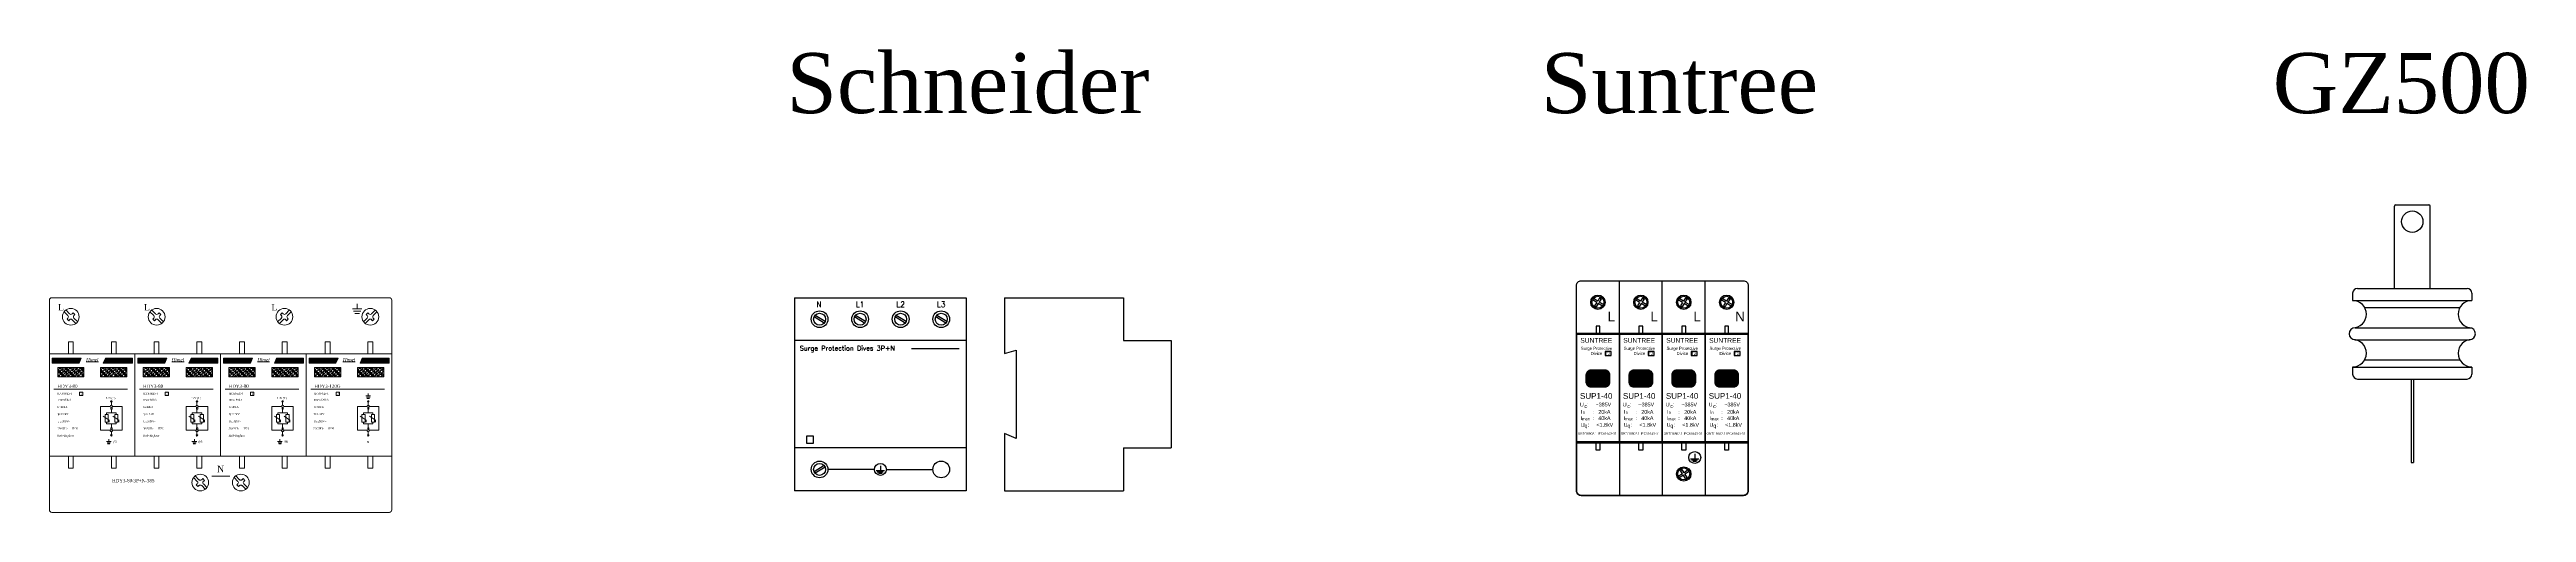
# Model space of a CAD drawing. Header units: millimetres. Extents: x 42 to 1081, y 225 to 420.
import ezdxf

# ---------------------------------------------------------------- set-up
doc = ezdxf.new("R2010")
doc.units = ezdxf.units.MM
doc.layers.add('1-EMC-ACESS', color=4, linetype='Continuous')
doc.layers.add('hw_VTP', color=7, linetype='Continuous', lineweight=13)
doc.styles.add('ARIAL', font='arial.ttf')
doc.styles.add('ROMANS', font='romans.shx', dxfattribs={"bigfont": 'vns.shx'})

# ---------------------------------------------------------------- blocks, each defined once
blk = doc.blocks.new('*U422')
at = {"lineweight": 9}
h = blk.add_hatch(color=256, dxfattribs=at)
h.set_gradient(color1=(244, 11, 15), color2=(246, 65, 68), one_color=1, tint=0.61, name='INVCYLINDER')
h.paths.add_polyline_path([(-70.6, -27.4), (-59.3, -27.4), (-58.4, -25.4), (-70.6, -25.4)])
h = blk.add_hatch(dxfattribs=at)
h.set_pattern_fill('JIS_STN_1E', color=3, style=0)
h.set_pattern_definition([(45, (-88654.7564, -40913.0228), (-0.707106781, 0.707106781), []), (45, (-88654.0514, -40913.0228), (-0.707106781, 0.707106781), [1, -0.5])])
h.paths.add_polyline_path([(-68.3, -33.2), (-57.3, -33.2), (-57.3, -29.2), (-68.3, -29.2)])
h = blk.add_hatch(dxfattribs=at)
h.set_pattern_fill('JIS_STN_1E', color=3, style=0)
h.set_pattern_definition([(45, (-88636.8064, -40913.0228), (-0.707106781, 0.707106781), []), (45, (-88636.1014, -40913.0228), (-0.707106781, 0.707106781), [1, -0.5])])
h.paths.add_polyline_path([(-50.3, -33.2), (-39.3, -33.2), (-39.3, -29.2), (-50.3, -29.2)])
h = blk.add_hatch(color=256, dxfattribs=at)
h.set_gradient(color1=(244, 11, 15), color2=(246, 65, 68), one_color=1, tint=0.61, name='INVCYLINDER')
h.paths.add_polyline_path([(-37, -25.4), (-48.3, -25.4), (-49.2, -27.4), (-37, -27.4)])
h = blk.add_hatch(color=256, dxfattribs=at)
h.set_gradient(color1=(244, 11, 15), color2=(246, 65, 68), one_color=1, tint=0.61, name='INVCYLINDER')
h.paths.add_polyline_path([(-34.7, -27.4), (-23.4, -27.4), (-22.5, -25.4), (-34.7, -25.4)])
h = blk.add_hatch(dxfattribs=at)
h.set_pattern_fill('JIS_STN_1E', color=3, style=0)
h.set_pattern_definition([(45, (-88618.8564, -40913.0228), (-0.707106781, 0.707106781), []), (45, (-88618.1514, -40913.0228), (-0.707106781, 0.707106781), [1, -0.5])])
h.paths.add_polyline_path([(-32.4, -33.2), (-21.4, -33.2), (-21.4, -29.2), (-32.4, -29.2)])
h = blk.add_hatch(dxfattribs=at)
h.set_pattern_fill('JIS_STN_1E', color=3, style=0)
h.set_pattern_definition([(45, (-88600.9064, -40913.0228), (-0.707106781, 0.707106781), []), (45, (-88600.2014, -40913.0228), (-0.707106781, 0.707106781), [1, -0.5])])
h.paths.add_polyline_path([(-14.4, -33.2), (-3.4, -33.2), (-3.4, -29.2), (-14.4, -29.2)])
h = blk.add_hatch(color=256, dxfattribs=at)
h.set_gradient(color1=(244, 11, 15), color2=(246, 65, 68), one_color=1, tint=0.61, name='INVCYLINDER')
h.paths.add_polyline_path([(-1.1, -25.4), (-12.4, -25.4), (-13.3, -27.4), (-1.1, -27.4)])
h = blk.add_hatch(color=256, dxfattribs=at)
h.set_gradient(color1=(244, 11, 15), color2=(246, 65, 68), one_color=1, tint=0.61, name='INVCYLINDER')
h.paths.add_polyline_path([(1.2, -27.4), (12.5, -27.4), (13.4, -25.4), (1.2, -25.4)])
h = blk.add_hatch(dxfattribs=at)
h.set_pattern_fill('JIS_STN_1E', color=3, style=0)
h.set_pattern_definition([(45, (-88582.9564, -40913.0228), (-0.707106781, 0.707106781), []), (45, (-88582.2514, -40913.0228), (-0.707106781, 0.707106781), [1, -0.5])])
h.paths.add_polyline_path([(3.5, -33.2), (14.5, -33.2), (14.5, -29.2), (3.5, -29.2)])
h = blk.add_hatch(dxfattribs=at)
h.set_pattern_fill('JIS_STN_1E', color=3, style=0)
h.set_pattern_definition([(45, (-88565.0064, -40913.0228), (-0.707106781, 0.707106781), []), (45, (-88564.3014, -40913.0228), (-0.707106781, 0.707106781), [1, -0.5])])
h.paths.add_polyline_path([(21.5, -33.2), (32.5, -33.2), (32.5, -29.2), (21.5, -29.2)])
h = blk.add_hatch(color=256, dxfattribs=at)
h.set_gradient(color1=(244, 11, 15), color2=(246, 65, 68), one_color=1, tint=0.61, name='INVCYLINDER')
h.paths.add_polyline_path([(34.8, -25.4), (23.5, -25.4), (22.6, -27.4), (34.8, -27.4)])
h = blk.add_hatch(color=256, dxfattribs=at)
h.set_gradient(color1=(244, 11, 15), color2=(246, 65, 68), one_color=1, tint=0.61, name='INVCYLINDER')
h.paths.add_polyline_path([(37.1, -27.4), (48.4, -27.4), (49.3, -25.4), (37.1, -25.4)])
h = blk.add_hatch(dxfattribs=at)
h.set_pattern_fill('JIS_STN_1E', color=2, style=0)
h.set_pattern_definition([(45, (-88547.0564, -40913.0228), (-0.707106781, 0.707106781), []), (45, (-88546.3514, -40913.0228), (-0.707106781, 0.707106781), [1, -0.5])])
h.paths.add_polyline_path([(39.4, -33.2), (50.4, -33.2), (50.4, -29.2), (39.4, -29.2)])
h = blk.add_hatch(dxfattribs=at)
h.set_pattern_fill('JIS_STN_1E', color=2, style=0)
h.set_pattern_definition([(45, (-88529.1064, -40913.0228), (-0.707106781, 0.707106781), []), (45, (-88528.4014, -40913.0228), (-0.707106781, 0.707106781), [1, -0.5])])
h.paths.add_polyline_path([(57.4, -33.2), (68.4, -33.2), (68.4, -29.2), (57.4, -29.2)])
h = blk.add_hatch(color=256, dxfattribs=at)
h.set_gradient(color1=(244, 11, 15), color2=(246, 65, 68), one_color=1, tint=0.61, name='INVCYLINDER')
h.paths.add_polyline_path([(70.7, -25.4), (59.4, -25.4), (58.5, -27.4), (70.7, -27.4)])
h = blk.add_hatch(color=256, dxfattribs=at)
h.set_gradient(color1=(255, 255, 255), one_color=1, tint=1, name='CYLINDER')
edge = h.paths.add_edge_path()
edge.add_arc((-45.8, -43.5), 0.3, 0, 360)
h = blk.add_hatch(color=256, dxfattribs=at)
h.set_gradient(color1=(255, 255, 255), one_color=1, tint=1, name='CYLINDER')
edge = h.paths.add_edge_path()
edge.add_arc((-9.9, -43.5), 0.3, 0, 360)
h = blk.add_hatch(color=256, dxfattribs=at)
h.set_gradient(color1=(255, 255, 255), one_color=1, tint=1, name='CYLINDER')
edge = h.paths.add_edge_path()
edge.add_arc((26, -43.5), 0.3, 0, 360)
h = blk.add_hatch(color=256, dxfattribs=at)
h.set_gradient(color1=(255, 255, 255), one_color=1, tint=1, name='CYLINDER')
edge = h.paths.add_edge_path()
edge.add_arc((61.9, -43.5), 0.3, 0, 360)
h = blk.add_hatch(color=256, dxfattribs=at)
h.set_gradient(color1=(255, 255, 255), one_color=1, tint=1, name='CYLINDER')
edge = h.paths.add_edge_path()
edge.add_arc((-45.8, -57.7), 0.3, 0, 360)
h = blk.add_hatch(color=256, dxfattribs=at)
h.set_gradient(color1=(255, 255, 255), one_color=1, tint=1, name='CYLINDER')
edge = h.paths.add_edge_path()
edge.add_arc((-9.9, -57.7), 0.3, 0, 360)
h = blk.add_hatch(color=256, dxfattribs=at)
h.set_gradient(color1=(255, 255, 255), one_color=1, tint=1, name='CYLINDER')
edge = h.paths.add_edge_path()
edge.add_arc((26, -57.7), 0.3, 0, 360)
h = blk.add_hatch(color=256, dxfattribs=at)
h.set_gradient(color1=(255, 255, 255), one_color=1, tint=1, name='CYLINDER')
edge = h.paths.add_edge_path()
edge.add_arc((61.9, -57.7), 0.3, 0, 360)
for p, q in [((55.3, -4.6), (59.3, -4.6)), ((55.8, -5.6), (58.8, -5.6)), ((56.3, -6.6), (58.3, -6.6)), ((57.3, -2.6), (57.3, -4.6)), ((-69.9, -38.4), (-39, -38.4)), ((-34, -38.4), (-3.1, -38.4)), ((1.9, -38.4), (32.8, -38.4)), ((37.8, -38.4), (68.7, -38.4)), ((60.9, -41.2), (62.9, -41.2)), ((61.9, -40.2), (61.9, -41.2)), ((-45.8, -45.1), (-45.8, -43.8)), ((-45.8, -48.3), (-45.8, -46.8)), ((-9.9, -45.1), (-9.9, -43.8)), ((-9.9, -48.3), (-9.9, -46.8)), ((26, -45.1), (26, -43.8)), ((26, -48.3), (26, -46.8)), ((61.2, -41.7), (62.7, -41.7)), ((61.4, -42.2), (62.4, -42.2)), ((61.9, -45.1), (61.9, -43.8)), ((61.9, -48.3), (61.9, -46.8)), ((-47.9, -60.3), (-45.9, -60.3)), ((-47.6, -60.8), (-46.1, -60.8)), ((-47.4, -61.3), (-46.4, -61.3)), ((-46.9, -59.3), (-46.9, -60.3)), ((-45.8, -52.9), (-45.8, -54.5)), ((-45.8, -56.1), (-45.8, -57.4)), ((-12, -60.3), (-10, -60.3)), ((-11.7, -60.8), (-10.2, -60.8)), ((-11.5, -61.3), (-10.5, -61.3)), ((-11, -59.3), (-11, -60.3)), ((-9.9, -52.9), (-9.9, -54.5)), ((-9.9, -56.1), (-9.9, -57.4)), ((23.9, -60.3), (25.9, -60.3)), ((24.2, -60.8), (25.7, -60.8)), ((24.4, -61.3), (25.4, -61.3)), ((24.9, -59.3), (24.9, -60.3)), ((26, -52.9), (26, -54.5)), ((26, -56.1), (26, -57.4)), ((61.9, -52.9), (61.9, -54.5)), ((61.9, -56.1), (61.9, -57.4)), ((-3.6, -74.8), (3.9, -74.8))]:
    blk.add_line(p, q, dxfattribs=at)
blk.add_lwpolyline([(-70.8, -90), (70.8, -90, 0.414214), (71.8, -89), (71.8, -1, 0.414214), (70.8, 0), (-70.8, 0, 0.414214), (-71.8, -1), (-71.8, -89, 0.414214)], format="xyb", close=True, dxfattribs=at)
for points in [[(-63.8, -23.5), (-61.8, -23.5), (-61.8, -18.5), (-63.8, -18.5)], [(-43.8, -23.5), (-45.8, -23.5), (-45.8, -18.5), (-43.8, -18.5)], [(-27.9, -23.5), (-25.9, -23.5), (-25.9, -18.5), (-27.9, -18.5)], [(-7.9, -23.5), (-9.9, -23.5), (-9.9, -18.5), (-7.9, -18.5)], [(8, -23.5), (10, -23.5), (10, -18.5), (8, -18.5)], [(27.9, -23.5), (25.9, -23.5), (25.9, -18.5), (27.9, -18.5)], [(43.9, -23.5), (45.9, -23.5), (45.9, -18.5), (43.9, -18.5)], [(63.8, -23.5), (61.8, -23.5), (61.8, -18.5), (63.8, -18.5)], [(-71.8, -66.5), (71.8, -66.5), (71.8, -23.5), (-71.8, -23.5)], [(-71.8, -66.5), (-35.9, -66.5), (-35.9, -23.5), (-71.8, -23.5)], [(-68.3, -33.2), (-57.3, -33.2), (-57.3, -29.2), (-68.3, -29.2)], [(-50.3, -33.2), (-39.3, -33.2), (-39.3, -29.2), (-50.3, -29.2)], [(-35.9, -66.5), (0, -66.5), (0, -23.5), (-35.9, -23.5)], [(-32.4, -33.2), (-21.4, -33.2), (-21.4, -29.2), (-32.4, -29.2)], [(-14.4, -33.2), (-3.4, -33.2), (-3.4, -29.2), (-14.4, -29.2)], [(0, -66.5), (35.9, -66.5), (35.9, -23.5), (0, -23.5)], [(3.5, -33.2), (14.5, -33.2), (14.5, -29.2), (3.5, -29.2)], [(21.5, -33.2), (32.5, -33.2), (32.5, -29.2), (21.5, -29.2)], [(39.4, -33.2), (50.4, -33.2), (50.4, -29.2), (39.4, -29.2)], [(57.4, -33.2), (68.4, -33.2), (68.4, -29.2), (57.4, -29.2)], [(-59.2, -41), (-57.8, -41), (-57.8, -39.6), (-59.2, -39.6)], [(-23.3, -41), (-21.9, -41), (-21.9, -39.6), (-23.3, -39.6)], [(12.6, -41), (14, -41), (14, -39.6), (12.6, -39.6)], [(48.5, -41), (49.9, -41), (49.9, -39.6), (48.5, -39.6)], [(-48.4, -52.2), (-47.1, -52.2), (-47.1, -49), (-48.4, -49)], [(-46, -46.8), (-45.5, -46.8), (-45.5, -45.9), (-46, -45.9)], [(-44.4, -52.2), (-43.1, -52.2), (-43.1, -49), (-44.4, -49)], [(-12.5, -52.2), (-11.2, -52.2), (-11.2, -49), (-12.5, -49)], [(-10.1, -46.8), (-9.6, -46.8), (-9.6, -45.9), (-10.1, -45.9)], [(-8.5, -52.2), (-7.2, -52.2), (-7.2, -49), (-8.5, -49)], [(23.4, -52.2), (24.7, -52.2), (24.7, -49), (23.4, -49)], [(25.8, -46.8), (26.3, -46.8), (26.3, -45.9), (25.8, -45.9)], [(27.4, -52.2), (28.7, -52.2), (28.7, -49), (27.4, -49)], [(59.3, -52.2), (60.6, -52.2), (60.6, -49), (59.3, -49)], [(61.7, -46.8), (62.2, -46.8), (62.2, -45.9), (61.7, -45.9)], [(63.3, -52.2), (64.6, -52.2), (64.6, -49), (63.3, -49)], [(-46, -54.5), (-45.5, -54.5), (-45.5, -55.4), (-46, -55.4)], [(-10.1, -54.5), (-9.6, -54.5), (-9.6, -55.4), (-10.1, -55.4)], [(25.8, -54.5), (26.3, -54.5), (26.3, -55.4), (25.8, -55.4)], [(61.7, -54.5), (62.2, -54.5), (62.2, -55.4), (61.7, -55.4)], [(-63.8, -66.5), (-61.8, -66.5), (-61.8, -71.5), (-63.8, -71.5)], [(-43.8, -66.5), (-45.8, -66.5), (-45.8, -71.5), (-43.8, -71.5)], [(-27.9, -66.5), (-25.9, -66.5), (-25.9, -71.5), (-27.9, -71.5)], [(-7.9, -66.5), (-9.9, -66.5), (-9.9, -71.5), (-7.9, -71.5)], [(8, -66.5), (10, -66.5), (10, -71.5), (8, -71.5)], [(27.9, -66.5), (25.9, -66.5), (25.9, -71.5), (27.9, -71.5)], [(43.9, -66.5), (45.9, -66.5), (45.9, -71.5), (43.9, -71.5)], [(63.8, -66.5), (61.8, -66.5), (61.8, -71.5), (63.8, -71.5)]]:
    blk.add_lwpolyline(points, close=True, dxfattribs=at)
at = {"color": 1, "lineweight": 9}
for points in [[(-70.6, -27.4), (-59.3, -27.4), (-58.4, -25.4), (-70.6, -25.4)], [(-37, -25.4), (-48.3, -25.4), (-49.2, -27.4), (-37, -27.4)], [(-34.7, -27.4), (-23.4, -27.4), (-22.5, -25.4), (-34.7, -25.4)], [(-1.1, -25.4), (-12.4, -25.4), (-13.3, -27.4), (-1.1, -27.4)], [(1.2, -27.4), (12.5, -27.4), (13.4, -25.4), (1.2, -25.4)], [(34.8, -25.4), (23.5, -25.4), (22.6, -27.4), (34.8, -27.4)], [(37.1, -27.4), (48.4, -27.4), (49.3, -25.4), (37.1, -25.4)], [(70.7, -25.4), (59.4, -25.4), (58.5, -27.4), (70.7, -27.4)]]:
    blk.add_lwpolyline(points, close=True, dxfattribs=at)
at = {"lineweight": 9}
for points in [[(-46.3, -45.6), (-50.3, -45.6), (-50.3, -55.6), (-46.3, -55.6)], [(-49.2, -49.6), (-46.7, -51.4), (-46.7, -52.2)], [(-47.8, -49), (-47.8, -48.3), (-43.8, -48.3), (-43.8, -49)], [(-45.3, -55.6), (-41.3, -55.6), (-41.3, -45.6), (-45.3, -45.6)], [(-45.2, -49.6), (-42.7, -51.4), (-42.7, -52.2)], [(-10.4, -45.6), (-14.4, -45.6), (-14.4, -55.6), (-10.4, -55.6)], [(-13.3, -49.6), (-10.8, -51.4), (-10.8, -52.2)], [(-11.9, -49), (-11.9, -48.3), (-7.9, -48.3), (-7.9, -49)], [(-9.4, -55.6), (-5.4, -55.6), (-5.4, -45.6), (-9.4, -45.6)], [(-9.3, -49.6), (-6.8, -51.4), (-6.8, -52.2)], [(25.5, -45.6), (21.5, -45.6), (21.5, -55.6), (25.5, -55.6)], [(22.6, -49.6), (25.1, -51.4), (25.1, -52.2)], [(24, -49), (24, -48.3), (28, -48.3), (28, -49)], [(26.5, -55.6), (30.5, -55.6), (30.5, -45.6), (26.5, -45.6)], [(26.6, -49.6), (29.1, -51.4), (29.1, -52.2)], [(61.4, -45.6), (57.4, -45.6), (57.4, -55.6), (61.4, -55.6)], [(58.5, -49.6), (61, -51.4), (61, -52.2)], [(59.9, -49), (59.9, -48.3), (63.9, -48.3), (63.9, -49)], [(62.4, -55.6), (66.4, -55.6), (66.4, -45.6), (62.4, -45.6)], [(62.5, -49.6), (65, -51.4), (65, -52.2)], [(-47.8, -52.2), (-47.8, -52.9), (-43.8, -52.9), (-43.8, -52.2)], [(-11.9, -52.2), (-11.9, -52.9), (-7.9, -52.9), (-7.9, -52.2)], [(24, -52.2), (24, -52.9), (28, -52.9), (28, -52.2)], [(59.9, -52.2), (59.9, -52.9), (63.9, -52.9), (63.9, -52.2)]]:
    blk.add_lwpolyline(points, dxfattribs=at)
for points in [[(-45.3, -45.6, 0.414214), (-45.8, -45.1), (-45.8, -45.1, 0.414214), (-46.3, -45.6)], [(-9.4, -45.6, 0.414214), (-9.9, -45.1), (-9.9, -45.1, 0.414214), (-10.4, -45.6)], [(26.5, -45.6, 0.414214), (26, -45.1), (26, -45.1, 0.414214), (25.5, -45.6)], [(62.4, -45.6, 0.414214), (61.9, -45.1), (61.9, -45.1, 0.414214), (61.4, -45.6)], [(-45.3, -55.6, -0.414214), (-45.8, -56.1), (-45.8, -56.1, -0.414214), (-46.3, -55.6)], [(-9.4, -55.6, -0.414214), (-9.9, -56.1), (-9.9, -56.1, -0.414214), (-10.4, -55.6)], [(26.5, -55.6, -0.414214), (26, -56.1), (26, -56.1, -0.414214), (25.5, -55.6)], [(62.4, -55.6, -0.414214), (61.9, -56.1), (61.9, -56.1, -0.414214), (61.4, -55.6)]]:
    blk.add_lwpolyline(points, format="xyb", dxfattribs=at)
for centre in [(-45.8, -43.5), (-9.9, -43.5), (26, -43.5), (61.9, -43.5), (-45.8, -57.7), (-9.9, -57.7), (26, -57.7), (61.9, -57.7)]:
    blk.add_circle(centre, 0.3, dxfattribs=at)
at = {"layer": 'hw_VTP', "color": 0}
for p, q in [((-64, -7.4), (-65.6, -5.9)), ((-63.3, -6.7), (-64.8, -5.2)), ((-64, -8.6), (-64.4, -9)), ((-63.7, -9.7), (-64.4, -9)), ((-63.3, -9.3), (-63.7, -9.7)), ((-61.8, -6.3), (-62.2, -6.7)), ((-60.7, -10.8), (-62.2, -9.3)), ((-61.1, -7), (-61.8, -6.3)), ((-61.1, -7), (-61.5, -7.4)), ((-59.9, -10.1), (-61.5, -8.6)), ((-28, -7.4), (-29.6, -5.9)), ((-27.3, -6.7), (-28.8, -5.2)), ((-28, -8.6), (-28.4, -9)), ((-27.7, -9.7), (-28.4, -9)), ((-27.3, -9.3), (-27.7, -9.7)), ((-25.8, -6.3), (-26.2, -6.7)), ((-24.7, -10.8), (-26.2, -9.3)), ((-25.1, -7), (-25.8, -6.3)), ((-25.1, -7), (-25.5, -7.4)), ((-23.9, -10.1), (-25.5, -8.6)), ((23.9, -10.1), (25.5, -8.6)), ((24.7, -10.8), (26.2, -9.3)), ((25.1, -7), (25.8, -6.3)), ((25.1, -7), (25.5, -7.4)), ((25.8, -6.3), (26.2, -6.7)), ((27.3, -6.7), (28.8, -5.2)), ((27.3, -9.3), (27.7, -9.7)), ((27.7, -9.7), (28.4, -9)), ((28, -7.4), (29.6, -5.9)), ((28, -8.6), (28.4, -9)), ((59.9, -10.1), (61.5, -8.6)), ((60.7, -10.8), (62.2, -9.3)), ((61.1, -7), (61.8, -6.3)), ((61.1, -7), (61.5, -7.4)), ((61.8, -6.3), (62.2, -6.7)), ((63.3, -6.7), (64.8, -5.2)), ((63.3, -9.3), (63.7, -9.7)), ((63.7, -9.7), (64.4, -9)), ((64, -7.4), (65.6, -5.9)), ((64, -8.6), (64.4, -9)), ((-9.8, -77), (-11.3, -75.4)), ((-9.1, -76.3), (-10.6, -74.7)), ((-9.8, -78.1), (-10.2, -78.5)), ((-9.5, -79.2), (-10.2, -78.5)), ((-9.1, -78.8), (-9.5, -79.2)), ((-7.5, -75.8), (-7.9, -76.3)), ((-6.4, -80.3), (-7.9, -78.8)), ((-6.8, -76.6), (-7.5, -75.8)), ((-6.8, -76.6), (-7.2, -77)), ((-5.7, -79.6), (-7.2, -78.1)), ((7.2, -77), (5.7, -75.4)), ((7.9, -76.3), (6.4, -74.7)), ((7.2, -78.1), (6.8, -78.5)), ((7.5, -79.2), (6.8, -78.5)), ((7.9, -78.8), (7.5, -79.2)), ((9.5, -75.8), (9.1, -76.3)), ((10.6, -80.3), (9.1, -78.8)), ((10.2, -76.6), (9.5, -75.8)), ((10.2, -76.6), (9.8, -77)), ((11.3, -79.6), (9.8, -78.1))]:
    blk.add_line(p, q, dxfattribs=at)
at = {"layer": 'hw_VTP'}
for centre in [(-62.8, -8), (-26.8, -8), (26.8, -8), (62.8, -8), (-8.5, -77.5), (8.5, -77.5)]:
    blk.add_circle(centre, 3.5, dxfattribs=at)
at = {"layer": 'hw_VTP', "color": 0}
for centre, start, end in [((-64.6, -8), 315, 45), ((-62.8, -6.2), 225, 315), ((-62.8, -9.8), 45, 135), ((-60.9, -8), 135, 225), ((-28.6, -8), 315, 45), ((-26.8, -6.2), 225, 315), ((-26.8, -9.8), 45, 135), ((-24.9, -8), 135, 225), ((24.9, -8), 315, 45), ((26.8, -6.2), 225, 315), ((26.8, -9.8), 45, 135), ((28.6, -8), 135, 225), ((60.9, -8), 315, 45), ((62.8, -6.2), 225, 315), ((62.8, -9.8), 45, 135), ((64.6, -8), 135, 225), ((-10.3, -77.5), 315, 45), ((-8.5, -75.7), 225, 315), ((-8.5, -79.4), 45, 135), ((-6.7, -77.5), 135, 225), ((6.7, -77.5), 315, 45), ((8.5, -75.7), 225, 315), ((8.5, -79.4), 45, 135), ((10.3, -77.5), 135, 225)]:
    blk.add_arc(centre, 0.8, start, end, dxfattribs=at)
at = {"color": 4, "lineweight": 9, "attachment_point": 2, "style": 'ARIAL'}
for s, insert, char_height, width in [('{\\fTimes New Roman|b0|i0|c0|p18;\\C7;L              }', (-66.9, -2.6), 2.756, 2.002), ('{\\fTimes New Roman|b0|i0|c0|p18;\\C7;L              }', (-30.9, -2.6), 2.756, 2.002), ('{\\fTimes New Roman|b0|i0|c0|p18;\\C7;L              }', (22.6, -2.6), 2.756, 2.002), ('{\\fTimes New Roman|b0|i1|c0|p18;\\L\\C1;Himel\\fTimes New Roman|b0|i0|c0|p18;\\l\\C7;              }', (-53.8, -25.3), 1.378, 1.001), ('{\\fTimes New Roman|b0|i1|c0|p18;\\L\\C1;Himel\\fTimes New Roman|b0|i0|c0|p18;\\l\\C7;              }', (-17.9, -25.3), 1.378, 1.001), ('{\\fTimes New Roman|b0|i1|c0|p18;\\L\\C1;Himel\\fTimes New Roman|b0|i0|c0|p18;\\l\\C7;              }', (18, -25.3), 1.378, 1.001), ('{\\fTimes New Roman|b0|i1|c0|p18;\\L\\C1;Himel\\fTimes New Roman|b0|i0|c0|p18;\\l\\C7;              }', (53.9, -25.3), 1.378, 1.001), ('{\\fTimes New Roman|b0|i0|c0|p18;\\C7;HDY3-80              }', (-64.2, -36.4), 1.378, 1.001), ('{\\fTimes New Roman|b0|i0|c0|p18;\\C7;IEC61643-1            }', (-65.3, -39.8), 0.827, 0.601), ('{\\fTimes New Roman|b0|i0|c0|p18;\\C7;2          }', (-58.4, -39.8), 0.827, 0.601), ('{\\fTimes New Roman|b0|i0|c0|p18;\\C7;HDY3-80              }', (-28.3, -36.4), 1.378, 1.001), ('{\\fTimes New Roman|b0|i0|c0|p18;\\C7;IEC61643-1            }', (-29.4, -39.8), 0.827, 0.601), ('{\\fTimes New Roman|b0|i0|c0|p18;\\C7;2          }', (-22.5, -39.8), 0.827, 0.601), ('{\\fTimes New Roman|b0|i0|c0|p18;\\C7;HDY3-80              }', (7.6, -36.4), 1.378, 1.001), ('{\\fTimes New Roman|b0|i0|c0|p18;\\C7;IEC61643-1            }', (6.5, -39.8), 0.827, 0.601), ('{\\fTimes New Roman|b0|i0|c0|p18;\\C7;2          }', (13.4, -39.8), 0.827, 0.601), ('{\\fTimes New Roman|b0|i0|c0|p18;\\C7;IEC61643-1            }', (42.2, -39.8), 0.827, 0.601), ('{\\fTimes New Roman|b0|i0|c0|p18;\\C7;HDY3-120G              }', (44.8, -36.4), 1.378, 1.001), ('{\\fTimes New Roman|b0|i0|c0|p18;\\C7;2          }', (49.3, -39.8), 0.827, 0.601), ('{\\fTimes New Roman|b0|i0|c0|p18;\\C7;Imax:80kA\\P          }', (-65.5, -42.4), 0.827, 0.601), ('{\\fTimes New Roman|b0|i0|c0|p18;\\C7;In:40kA\\P          }', (-66.3, -45.4), 0.827, 0.601), ('{\\fTimes New Roman|b0|i0|c0|p18;\\C7;Uc:385V~\\P          }', (-65.7, -51.4), 0.827, 0.601), ('{\\fTimes New Roman|b0|i0|c0|p18;\\C7;Ip:2.2kV\\P          }', (-66.1, -48.4), 0.827, 0.601), ('{\\fTimes New Roman|b0|i0|c0|p18;\\C7;L/N (L)        }', (-46.1, -41.7), 0.827, 4.453), ('{\\fTimes New Roman|b0|i0|c0|p18;\\C7;Imax:80kA\\P          }', (-29.6, -42.4), 0.827, 0.601), ('{\\fTimes New Roman|b0|i0|c0|p18;\\C7;In:40kA\\P          }', (-30.4, -45.4), 0.827, 0.601), ('{\\fTimes New Roman|b0|i0|c0|p18;\\C7;Uc:385V~\\P          }', (-29.8, -51.4), 0.827, 0.601), ('{\\fTimes New Roman|b0|i0|c0|p18;\\C7;Ip:2.2kV\\P          }', (-30.2, -48.4), 0.827, 0.601), ('{\\fTimes New Roman|b0|i0|c0|p18;\\C7;L/N (L)        }', (-10.2, -41.7), 0.827, 4.453), ('{\\fTimes New Roman|b0|i0|c0|p18;\\C7;Imax:80kA\\P          }', (6.3, -42.4), 0.827, 0.601), ('{\\fTimes New Roman|b0|i0|c0|p18;\\C7;In:40kA\\P          }', (5.5, -45.4), 0.827, 0.601), ('{\\fTimes New Roman|b0|i0|c0|p18;\\C7;Uc:385V~\\P          }', (6.1, -51.4), 0.827, 0.601), ('{\\fTimes New Roman|b0|i0|c0|p18;\\C7;Ip:2.2kV\\P          }', (5.7, -48.4), 0.827, 0.601), ('{\\fTimes New Roman|b0|i0|c0|p18;\\C7;L/N (L)        }', (25.7, -41.7), 0.827, 4.453), ('{\\fTimes New Roman|b0|i0|c0|p18;\\C7;Imax:120kA\\P          }', (42.2, -42.4), 0.827, 0.601), ('{\\fTimes New Roman|b0|i0|c0|p18;\\C7;In:60kA\\P          }', (41.2, -45.4), 0.827, 0.601), ('{\\fTimes New Roman|b0|i0|c0|p18;\\C7;Ip:1.5kV\\P          }', (41.3, -48.4), 0.827, 0.601), ('{\\fTimes New Roman|b0|i0|c0|p18;\\C7;Uc:255V~\\P          }', (41.7, -51.4), 0.827, 0.601), ('{\\fTimes New Roman|b0|i0|c0|p18;\\C7;50/60Hz      IP20\\P          }', (-64.1, -54.4), 0.827, 10.517), ('{\\fTimes New Roman|b0|i0|c0|p18;\\C7;Red=Replace\\P          }', (-65, -57.4), 0.827, 32.232), ('{\\fTimes New Roman|b0|i0|c0|p18;\\C7;(N)        }', (-44.3, -60), 0.827, 4.453), ('{\\fTimes New Roman|b0|i0|c0|p18;\\C7;50/60Hz      IP20\\P          }', (-28.2, -54.4), 0.827, 10.517), ('{\\fTimes New Roman|b0|i0|c0|p18;\\C7;Red=Replace\\P          }', (-29.1, -57.4), 0.827, 32.232), ('{\\fTimes New Roman|b0|i0|c0|p18;\\C7;(N)        }', (-8.4, -60), 0.827, 4.453), ('{\\fTimes New Roman|b0|i0|c0|p18;\\C7;50/60Hz      IP20\\P          }', (7.7, -54.4), 0.827, 10.517), ('{\\fTimes New Roman|b0|i0|c0|p18;\\C7;Red=Replace\\P          }', (6.8, -57.4), 0.827, 32.232), ('{\\fTimes New Roman|b0|i0|c0|p18;\\C7;(N)        }', (27.5, -60), 0.827, 4.453), ('{\\fTimes New Roman|b0|i0|c0|p18;\\C7;50/60Hz      IP20\\P          }', (43.3, -54.4), 0.827, 10.517), ('{\\fTimes New Roman|b0|i0|c0|p18;\\C7;N       }', (61.9, -60.1), 0.827, 4.453), ('{\\fTimes New Roman|b0|i0|c0|p18;\\C7;N              }', (0, -70.4), 2.756, 2.002), ('{\\fTimes New Roman|b0|i0|c0|p18;\\C7;HDY3-80/3P+N-385              }', (-36.6, -76), 1.378, 1.001)]:
    blk.add_mtext(s, dxfattribs=dict(at, insert=insert, char_height=char_height, width=width))
blk = doc.blocks.new('A$C34DA7ABB')
for p, q in [((0, 81), (0, 0)), ((12.4, 70.3), (8.2, 73)), ((12.8, 71), (8.6, 73.6)), ((29.4, 70.3), (25.2, 73)), ((29.8, 71), (25.6, 73.6)), ((46.4, 70.3), (42.2, 73)), ((46.8, 71), (42.6, 73.6)), ((63.4, 70.3), (59.2, 73)), ((63.8, 71), (59.6, 73.6)), ((12.4, 10.7), (8.2, 8)), ((12.8, 10), (8.6, 7.4))]:
    blk.add_line(p, q)
at = {"color": 7}
for p, q in [((0, 81), (72, 81)), ((72, 81), (72, 0)), ((72, 63), (0, 63)), ((49.1, 59.7), (69.1, 59.7)), ((72, 18), (0, 18)), ((36, 10.5), (36, 8.5)), ((33.5, 9), (14, 9)), ((34.2, 8.5), (37.7, 8.5)), ((34.7, 8), (37.2, 8)), ((35.2, 7.5), (36.7, 7.5)), ((38.5, 9), (58, 9)), ((72, 0), (0, 0))]:
    blk.add_line(p, q, dxfattribs=at)
blk.add_lwpolyline([(5, 20), (8, 20), (8, 23), (5, 23)], close=True, dxfattribs=at)
for centre, radius in [((10.5, 72), 3.5), ((10.5, 72), 2.5), ((27.5, 72), 3.5), ((27.5, 72), 2.5), ((44.5, 72), 3.5), ((44.5, 72), 2.5), ((61.5, 72), 3.5), ((61.5, 72), 2.5), ((10.5, 9), 3.5), ((10.5, 9), 2.5), ((61.5, 9), 3.5)]:
    blk.add_circle(centre, radius)
blk.add_circle((36, 9), 2.5, dxfattribs=at)
at = {"style": 'ROMANS'}
for s, height, p in [('N', 2.25, (9.2, 77.1)), ('L1', 2.25, (25.7, 77.1)), ('L2', 2.25, (42.7, 77.1)), ('L3', 2.25, (59.7, 77.1)), ('Surge Protection Dives 3P+N', 2, (2.2, 58.8))]:
    blk.add_text(s, height=height, dxfattribs=at).set_placement(p)
blk = doc.blocks.new('A$C0AFD783A')
at = {"color": 7}
for p, q in [((0, 81), (50, 81)), ((0, 81), (0, 57.6)), ((50, 81), (50, 63)), ((50, 63), (70, 63)), ((70, 63), (70, 18)), ((0, 57.6), (5, 59)), ((5, 59), (5, 22)), ((5, 22), (0, 24)), ((0, 24), (0, 0)), ((50, 18), (50, 0)), ((50, 18), (70, 18)), ((0, 0), (50, 0))]:
    blk.add_line(p, q, dxfattribs=at)
blk = doc.blocks.new('*U431')
h = blk.add_hatch(color=3)
h.set_gradient(color1=(35, 249, 6), color2=(57, 249, 31), one_color=1, tint=0.55, name='INVCYLINDER')
edge = h.paths.add_edge_path()
edge.add_line((6, 37.8), (12, 37.8))
edge.add_arc((12, 39.8), 2, 270, 360)
edge.add_line((14, 39.8), (14, 42.8))
edge.add_arc((12, 42.8), 2, 0, 90)
edge.add_line((12, 44.8), (6, 44.8))
edge.add_arc((6, 42.8), 2, 90, 180)
edge.add_line((4, 42.8), (4, 39.8))
edge.add_arc((6, 39.8), 2, 180, 270)
h = blk.add_hatch(color=3)
h.set_gradient(color1=(35, 249, 6), color2=(57, 249, 31), one_color=1, tint=0.55, name='INVCYLINDER')
edge = h.paths.add_edge_path()
edge.add_line((24, 37.8), (30, 37.8))
edge.add_arc((30, 39.8), 2, 270, 360)
edge.add_line((32, 39.8), (32, 42.8))
edge.add_arc((30, 42.8), 2, 0, 90)
edge.add_line((30, 44.8), (24, 44.8))
edge.add_arc((24, 42.8), 2, 90, 180)
edge.add_line((22, 42.8), (22, 39.8))
edge.add_arc((24, 39.8), 2, 180, 270)
h = blk.add_hatch(color=3)
h.set_gradient(color1=(35, 249, 6), color2=(57, 249, 31), one_color=1, tint=0.55, name='INVCYLINDER')
edge = h.paths.add_edge_path()
edge.add_line((42, 37.8), (48, 37.8))
edge.add_arc((48, 39.8), 2, 270, 360)
edge.add_line((50, 39.8), (50, 42.8))
edge.add_arc((48, 42.8), 2, 0, 90)
edge.add_line((48, 44.8), (42, 44.8))
edge.add_arc((42, 42.8), 2, 90, 180)
edge.add_line((40, 42.8), (40, 39.8))
edge.add_arc((42, 39.8), 2, 180, 270)
h = blk.add_hatch(color=3)
h.set_gradient(color1=(35, 249, 6), color2=(57, 249, 31), one_color=1, tint=0.55, name='INVCYLINDER')
edge = h.paths.add_edge_path()
edge.add_line((60, 37.8), (66, 37.8))
edge.add_arc((66, 39.8), 2, 270, 360)
edge.add_line((68, 39.8), (68, 42.8))
edge.add_arc((66, 42.8), 2, 0, 90)
edge.add_line((66, 44.8), (60, 44.8))
edge.add_arc((60, 42.8), 2, 90, 180)
edge.add_line((58, 42.8), (58, 39.8))
edge.add_arc((60, 39.8), 2, 180, 270)
for p, q in [((8.5, 73.2), (6.7, 74.3)), ((8.9, 73.8), (7.1, 74.9)), ((8.5, 73.2), (7.6, 71.8)), ((9.1, 72.8), (8.3, 71.4)), ((9.7, 75.2), (8.9, 73.8)), ((10.9, 71.7), (9.1, 72.8)), ((10.4, 74.8), (9.5, 73.4)), ((11.3, 72.3), (9.5, 73.4)), ((9.7, 75.2), (10.4, 74.8)), ((18, 59.8), (18, 82.3)), ((26.5, 73.2), (24.7, 74.3)), ((26.9, 73.8), (25.1, 74.9)), ((26.5, 73.2), (25.6, 71.8)), ((27.1, 72.8), (26.3, 71.4)), ((27.7, 75.2), (26.9, 73.8)), ((28.9, 71.7), (27.1, 72.8)), ((28.4, 74.8), (27.5, 73.4)), ((29.3, 72.3), (27.5, 73.4)), ((27.7, 75.2), (28.4, 74.8)), ((36, 59.8), (36, 82.3)), ((44.5, 73.2), (42.7, 74.3)), ((44.9, 73.8), (43.1, 74.9)), ((44.5, 73.2), (43.6, 71.8)), ((45.1, 72.8), (44.3, 71.4)), ((45.7, 75.2), (44.9, 73.8)), ((46.9, 71.7), (45.1, 72.8)), ((46.4, 74.8), (45.5, 73.4)), ((47.3, 72.3), (45.5, 73.4)), ((45.7, 75.2), (46.4, 74.8)), ((54, 59.8), (54, 82.3)), ((62.5, 73.2), (60.7, 74.3)), ((62.9, 73.8), (61.1, 74.9)), ((62.5, 73.2), (61.6, 71.8)), ((63.1, 72.8), (62.3, 71.4)), ((63.7, 75.2), (62.9, 73.8)), ((64.9, 71.7), (63.1, 72.8)), ((64.4, 74.8), (63.5, 73.4)), ((65.3, 72.3), (63.5, 73.4)), ((63.7, 75.2), (64.4, 74.8)), ((7.6, 71.8), (8.3, 71.4)), ((25.6, 71.8), (26.3, 71.4)), ((43.6, 71.8), (44.3, 71.4)), ((61.6, 71.8), (62.3, 71.4)), ((0, 60.3), (72, 60.3)), ((0, 14.3), (72, 14.3)), ((18, 14.8), (18, -7.7)), ((36, 14.8), (36, -7.7)), ((54, 14.8), (54, -7.7)), ((44.5, 1.4), (42.7, 0.3)), ((44.9, 0.8), (43.1, -0.3)), ((43.6, 2.8), (44.3, 3.2)), ((44.5, 1.4), (43.6, 2.8)), ((45.1, 1.8), (44.3, 3.2)), ((45.7, -0.6), (44.9, 0.8)), ((46.9, 3), (45.1, 1.8)), ((47.3, 2.3), (45.5, 1.2)), ((46.4, -0.1), (45.5, 1.2)), ((45.7, -0.6), (46.4, -0.1))]:
    blk.add_line(p, q)
at = {"color": 7}
for p, q in [((47.8, 7.7), (51.3, 7.7)), ((48.3, 7.2), (50.8, 7.2)), ((48.8, 6.7), (50.3, 6.7)), ((49.6, 9.7), (49.6, 7.7))]:
    blk.add_line(p, q, dxfattribs=at)
for points in [[(2, 82.3), (70, 82.3, -0.414214), (72, 80.3), (72, -5.7, -0.414214), (70, -7.7), (2, -7.7, -0.414214), (0, -5.7), (0, 80.3, -0.414214)], [(2, 82.3), (70, 82.3, -0.414214), (72, 80.3), (72, 59.8), (0, 59.8), (0, 80.3, -0.414214)], [(2, -7.7), (70, -7.7, 0.414214), (72, -5.7), (72, 14.8), (0, 14.8), (0, -5.7, 0.414214)], [(2, -7.7), (70, -7.7, 0.414214), (72, -5.7), (72, 14.8), (0, 14.8), (0, -5.7, 0.414214)]]:
    blk.add_lwpolyline(points, format="xyb", close=True)
for points in [[(8.2, 60.3), (9.8, 60.3), (9.8, 63.3), (8.2, 63.3)], [(26.2, 60.3), (27.8, 60.3), (27.8, 63.3), (26.2, 63.3)], [(44.2, 60.3), (45.8, 60.3), (45.8, 63.3), (44.2, 63.3)], [(62.2, 60.3), (63.8, 60.3), (63.8, 63.3), (62.2, 63.3)], [(0, 14.8), (18, 14.8), (18, 59.8), (0, 59.8)], [(12.1, 51), (14.6, 51), (14.6, 52.6), (12.1, 52.6)], [(18, 14.8), (36, 14.8), (36, 59.8), (18, 59.8)], [(30.1, 51), (32.6, 51), (32.6, 52.6), (30.1, 52.6)], [(36, 14.8), (54, 14.8), (54, 59.8), (36, 59.8)], [(48.1, 51), (50.6, 51), (50.6, 52.6), (48.1, 52.6)], [(54, 14.8), (72, 14.8), (72, 59.8), (54, 59.8)], [(66.1, 51), (68.6, 51), (68.6, 52.6), (66.1, 52.6)], [(8.2, 14.3), (9.8, 14.3), (9.8, 11.3), (8.2, 11.3)], [(26.2, 14.3), (27.8, 14.3), (27.8, 11.3), (26.2, 11.3)], [(44.2, 14.3), (45.8, 14.3), (45.8, 11.3), (44.2, 11.3)], [(62.2, 14.3), (63.8, 14.3), (63.8, 11.3), (62.2, 11.3)]]:
    blk.add_lwpolyline(points, close=True)
at = {"color": 3}
for points in [[(6, 37.8), (12, 37.8, 0.414214), (14, 39.8), (14, 42.8, 0.414214), (12, 44.8), (6, 44.8, 0.414214), (4, 42.8), (4, 39.8, 0.414214)], [(24, 37.8), (30, 37.8, 0.414214), (32, 39.8), (32, 42.8, 0.414214), (30, 44.8), (24, 44.8, 0.414214), (22, 42.8), (22, 39.8, 0.414214)], [(42, 37.8), (48, 37.8, 0.414214), (50, 39.8), (50, 42.8, 0.414214), (48, 44.8), (42, 44.8, 0.414214), (40, 42.8), (40, 39.8, 0.414214)], [(60, 37.8), (66, 37.8, 0.414214), (68, 39.8), (68, 42.8, 0.414214), (66, 44.8), (60, 44.8, 0.414214), (58, 42.8), (58, 39.8, 0.414214)]]:
    blk.add_lwpolyline(points, format="xyb", close=True, dxfattribs=at)
for centre, radius in [((9, 73.3), 3), ((9, 73.3), 2.5), ((27, 73.3), 3), ((27, 73.3), 2.5), ((45, 73.3), 3), ((45, 73.3), 2.5), ((63, 73.3), 3), ((63, 73.3), 2.5), ((49.6, 8.2), 2.5), ((45, 1.3), 3), ((45, 1.3), 2.5)]:
    blk.add_circle(centre, radius)
at = {"color": 7, "char_height": 4, "width": 112.5, "attachment_point": 5, "style": 'ARIAL'}
for s, insert in [('L', (14.6, 67.3)), ('L', (32.6, 67.3)), ('L', (50.6, 67.3)), ('N', (68.6, 67.3))]:
    blk.add_mtext(s, dxfattribs=dict(at, insert=insert))
at = {"color": 3, "char_height": 2, "width": 56.25, "attachment_point": 5, "style": 'ARIAL'}
for insert in [(8.3, 57.3), (26.3, 57.3), (44.3, 57.3), (62.3, 57.3)]:
    blk.add_mtext('SUNTREE', dxfattribs=dict(at, insert=insert))
at = {"attachment_point": 5, "style": 'ARIAL'}
for s, insert, char_height, width in [('Surge Protective\\PDivice', (8.4, 52.9), 1.28, 36), ('T2', (13.2, 51.8), 1.2, 33.75), ('Surge Protective\\PDivice', (26.4, 52.9), 1.28, 36), ('T2', (31.2, 51.8), 1.2, 33.75), ('Surge Protective\\PDivice', (44.4, 52.9), 1.28, 36), ('T2', (49.2, 51.8), 1.2, 33.75), ('Surge Protective\\PDivice', (62.4, 52.9), 1.28, 36), ('T2', (67.2, 51.8), 1.2, 33.75), ('SUP1-40', (8.3, 34), 2.4, 67.5), (' U  :     ~385V', (7.7, 30.4), 1.6, 45), ('SUP1-40', (26.3, 34), 2.4, 67.5), (' U  :     ~385V', (25.7, 30.4), 1.6, 45), ('SUP1-40', (44.3, 34), 2.4, 67.5), (' U  :     ~385V', (43.7, 30.4), 1.6, 45), ('SUP1-40', (62.3, 34), 2.4, 67.5), (' U  :     ~385V', (61.7, 30.4), 1.6, 45), (' I       :   20kA', (7.7, 27.3), 1.6, 45), (' I       :   40kA', (7.7, 24.7), 1.6, 45), ('\\pt3.2; U  :     <1.8kV', (8.3, 21.9), 1.6, 45), ('max', (4, 24.4), 1.2, 33.75), ('n', (3.1, 27.1), 1.2, 33.75), ('c', (3.9, 29.7), 1.6, 45), ('q', (4, 21.3), 1.6, 45), (' I       :   20kA', (25.7, 27.3), 1.6, 45), (' I       :   40kA', (25.7, 24.7), 1.6, 45), ('\\pt3.2; U  :     <1.8kV', (26.3, 21.9), 1.6, 45), ('max', (22, 24.4), 1.2, 33.75), ('n', (21.1, 27.1), 1.2, 33.75), ('c', (21.9, 29.7), 1.6, 45), ('q', (22, 21.3), 1.6, 45), (' I       :   20kA', (43.7, 27.3), 1.6, 45), (' I       :   40kA', (43.7, 24.7), 1.6, 45), ('\\pt3.2; U  :     <1.8kV', (44.3, 21.9), 1.6, 45), ('max', (40, 24.4), 1.2, 33.75), ('n', (39.1, 27.1), 1.2, 33.75), ('c', (39.9, 29.7), 1.6, 45), ('q', (40, 21.3), 1.6, 45), (' I       :   20kA', (61.7, 27.3), 1.6, 45), (' I       :   40kA', (61.7, 24.7), 1.6, 45), ('\\pt3.2; U  :     <1.8kV', (62.3, 21.9), 1.6, 45), ('max', (58, 24.4), 1.2, 33.75), ('n', (57.1, 27.1), 1.2, 33.75), ('c', (57.9, 29.7), 1.6, 45), ('q', (58, 21.3), 1.6, 45), ('GBT/18802.1 IEC61643-31', (8.7, 18.2), 0.96, 27), ('GBT/18802.1 IEC61643-31', (26.7, 18.2), 0.96, 27), ('GBT/18802.1 IEC61643-31', (44.7, 18.2), 0.96, 27), ('GBT/18802.1 IEC61643-31', (62.7, 18.2), 0.96, 27)]:
    blk.add_mtext(s, dxfattribs=dict(at, insert=insert, char_height=char_height, width=width))
blk = doc.blocks.new('*U433')
for p, q in [((-7.5, 50), (-7.5, 84.5)), ((-7, 85), (7, 85)), ((7.5, 50), (7.5, 84.5)), ((-25, 48), (-25, 45)), ((-25, 45), (25, 45)), ((-23, 50), (23, 50)), ((25, 48), (25, 45)), ((-25, 17), (25, 17)), ((-25, 17), (-25, 14)), ((-23, 12), (23, 12)), ((-0.5, 12), (-0.5, -23)), ((0.5, 12), (0.5, -23)), ((25, 17), (25, 14)), ((-0.5, -23), (0.5, -23))]:
    blk.add_line(p, q)
at = {"color": 32}
for p, q in [((-20, 42), (20, 42)), ((-24, 33.5), (25, 33.5)), ((-24, 28.5), (24, 28.5)), ((-20, 20), (20, 20))]:
    blk.add_line(p, q, dxfattribs=at)
blk.add_circle((0, 78), 4.5)
for centre, radius, start, end in [((-7, 84.5), 0.5, 90, 180), ((7, 84.5), 0.5, 0, 90), ((-23, 48), 2, 90, 180), ((23, 48), 2, 0, 90), ((-23, 14), 2, 180, 270), ((23, 14), 2, 270, 0)]:
    blk.add_arc(centre, radius, start, end)
for centre, radius, start, end in [((-25, 39.2), 5.75, 270, 90), ((25, 39.2), 5.75, 90, 270), ((-24, 31), 2.5, 90, 270), ((24, 31), 2.5, 270, 90), ((-25, 22.8), 5.75, 270, 90), ((25, 22.8), 5.75, 90, 270)]:
    blk.add_arc(centre, radius, start, end, dxfattribs=at)

msp = doc.modelspace()

# ---------------------------------------------------------------- block references
for name, p in [('*U433', (1032.8, 269.4)), ('*U431', (682.3, 240.3)), ('*U422', (113.7, 315.5))]:
    msp.add_blockref(name, p)
at = {"color": 7}
for name, p in [('A$C34DA7ABB', (354.4, 234.5)), ('A$C0AFD783A', (442.4, 234.5))]:
    msp.add_blockref(name, p, dxfattribs=at)

# ---------------------------------------------------------------- texts
at = {"layer": '1-EMC-ACESS', "color": 1, "linetype": 'ByBlock', "lineweight": -2, "char_height": 25.2, "width": 385.963, "attachment_point": 2, "style": 'ARIAL'}
for s, insert in [('{\\fTimes New Roman|b0|i0|c0|p18;\\C7;Schneider}', (427.1, 418.1)), ('{\\fTimes New Roman|b0|i0|c0|p18;\\C7;Suntree}', (725.5, 418.1)), ('{\\fTimes New Roman|b0|i0|c0|p18;\\C7;GZ500}', (1028.2, 418.1))]:
    msp.add_mtext(s, dxfattribs=dict(at, insert=insert))

doc.saveas('drawing.dxf')
